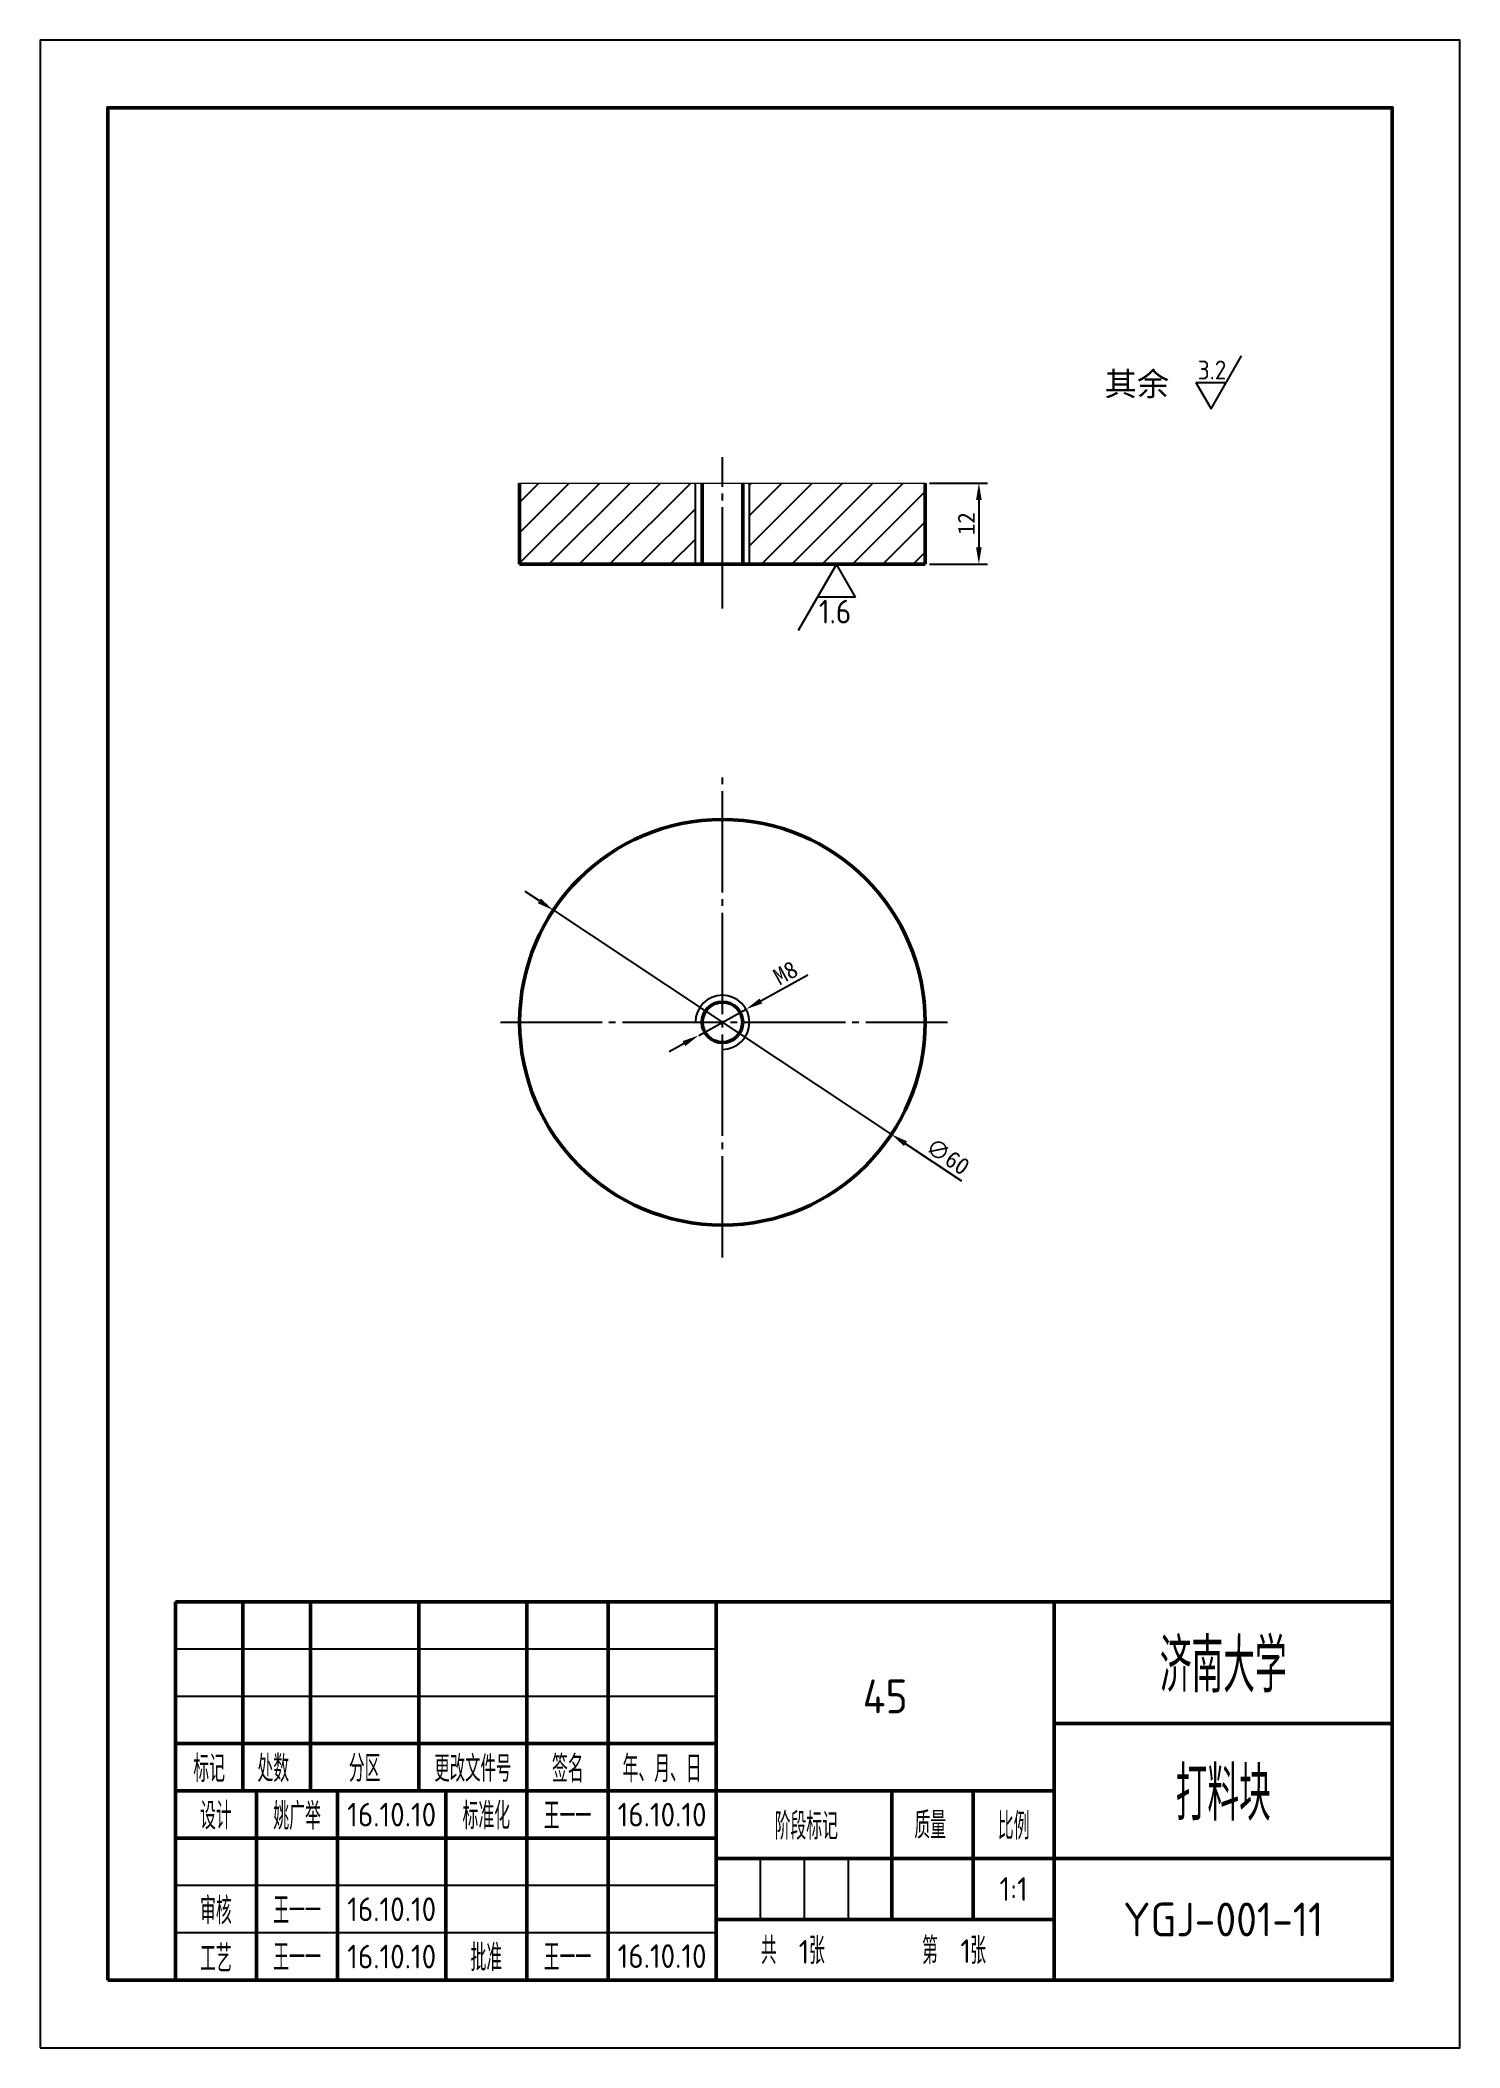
# Model space of a CAD drawing. Header units: millimetres. Extents: x 1179 to 3295, y -300 to 347.
# Drawn here: x 1928.6 to 2138.6, y -299.1 to -2.1 of the extents above; entities that cross this region are included whole.
import ezdxf
from ezdxf.enums import TextEntityAlignment as Align

# ---------------------------------------------------------------- set-up
doc = ezdxf.new("R2010")
doc.units = ezdxf.units.MM
doc.linetypes.add('点画线', pattern=[18, 15, -1, 1, -1])
for name, color, linetype in [('剖面线', 3, 'Continuous'), ('尺寸标注 @ 1', 6, 'Continuous'), ('文字', 7, 'Continuous'), ('标注', 3, 'Continuous'), ('点画线', 1, '点画线'), ('细实线', 1, 'Continuous'), ('辅助线', 4, 'Continuous')]:
    doc.layers.add(name, color=color, linetype=linetype)
doc.layers.add('粗实线', color=7, linetype='Continuous', lineweight=50)
doc.styles.add('数字直体', font='isocp.shx')
doc.styles.add('汉字长仿宋体', font='hyswlongfangsong.ttf', dxfattribs={"width": 0.67})
doc.dimstyles.new('ISO-25', dxfattribs={"dimtxt": 2.5, "dimasz": 2.5, "dimexe": 1.25, "dimexo": 0.625, "dimtad": 1, "dimdsep": 46, "dimtxsty": 'Standard', "dimcen": 2.5, "dimadec": 0, "dimazin": 0, "dimtfac": 1, "dimtmove": 0, "dimatfit": 3, "dimfxl": 1, "dimarcsym": 0})

msp = doc.modelspace()

# ---------------------------------------------------------------- texts
at = {"layer": '文字', "insert": (2086.03, -51.155), "char_height": 3.5, "attachment_point": 1}
msp.add_mtext_dynamic_manual_height_columns('{\\fSimSun|b0|i0|c134|p2;其余}', width=15.70147, gutter_width=12.5, heights=[0], dxfattribs=at)
at = {"layer": '文字', "style": '数字直体'}
msp.add_attdef('3.2', text='3.2', height=2.8, dxfattribs=at).set_placement((2104.046, -52.259), align=Align.RIGHT)
at = {"layer": '标注', "style": '数字直体'}
msp.add_attdef('1.6', text='3.2', height=3.5, dxfattribs=at).set_placement((2048.557, -88.345), align=Align.RIGHT)

# ---------------------------------------------------------------- blocks, each defined once
blk = doc.blocks.new('不装订A4(带注释性)')
at = {"layer": '粗实线'}
for p, q in [((0, 56), (-180, 56)), ((-180, 56), (-180, 0)), ((-180, 56), (-180, 28)), ((-170, 56), (-170, 28)), ((-160, 56), (-160, 28)), ((-144, 56), (-144, 28)), ((-128, 56), (-128, 0)), ((-116, 56), (-116, 0)), ((-100, 56), (-100, 0)), ((-50, 56), (-50, 0)), ((0, 0), (0, 56)), ((0, 38), (-50, 38)), ((-100, 35), (-180, 35)), ((-50, 28), (-180, 28)), ((-168, 28), (-168, 0)), ((-156, 28), (-156, 0)), ((-140, 28), (-140, 0)), ((-74, 28), (-74, 9)), ((-62, 28), (-62, 9)), ((-100, 21), (-180, 21)), ((0, 18), (-100, 18)), ((-50, 9), (-100, 9)), ((-180, 0), (0, 0))]:
    blk.add_line(p, q, dxfattribs=at)
blk.add_lwpolyline([(-190, 0), (0, 0), (0, 277), (-190, 277)], close=True, dxfattribs=at)
at = {"layer": '细实线'}
for p, q in [((-100, 49), (-180, 49)), ((-100, 42), (-180, 42)), ((-93.5, 18), (-93.5, 9)), ((-87, 18), (-87, 9)), ((-80.5, 18), (-80.5, 9)), ((-100, 14), (-180, 14)), ((-100, 7), (-180, 7))]:
    blk.add_line(p, q, dxfattribs=at)
at = {"layer": '辅助线'}
blk.add_lwpolyline([(-200, -10), (10, -10), (10, 287), (-200, 287)], close=True, dxfattribs=at)
at = {"layer": '文字', "style": '汉字长仿宋体', "width": 0.67}
for s, height, p in [('标记', 3.5, (-175, 31.5)), ('处数', 3.5, (-165.51, 31.5)), ('分区', 3.5, (-152, 31.5)), ('更改文件号', 3.4, (-136, 31.5)), ('签名', 3.5, (-121.94, 31.5)), ('年、月、日', 3.5, (-108, 31.5)), ('标准化', 3.5, (-134, 24.54)), ('设计', 3.5, (-174, 24.5)), ('阶段标记', 3.5, (-86.67, 23)), ('质量', 3.5, (-68.33, 23.13)), ('比例', 3.5, (-56, 23)), ('审核', 3.5, (-174, 10.5)), ('工艺', 3.5, (-174, 3.46)), ('批准', 3.5, (-134, 3.54))]:
    blk.add_text(s, height=height, dxfattribs=at).set_placement(p, align=Align.MIDDLE)
for s, p in [('共    张', (-93.4, 2.77)), ('第    张', (-69.55, 2.77))]:
    blk.add_text(s, height=3.5, dxfattribs=at).set_placement(p)
for tag, height, p in [('单位名称', 7, (-25, 47)), ('图名', 7, (-25, 28)), ('设计者', 3.5, (-162, 24.46)), ('标准化', 3.5, (-122, 24.46)), ('质量', 3.5, (-68, 13.5)), ('审核者', 3.5, (-162, 10.46)), ('工艺者', 3.5, (-162, 3.54)), ('批准者', 3.5, (-122, 3.54))]:
    blk.add_attdef(tag, text='', height=height, dxfattribs=at).set_placement(p, align=Align.MIDDLE)
at = {"layer": '文字', "style": '数字直体'}
for tag, height, p in [('45', 5, (-75, 42)), ('16.10.10', 3.5, (-148, 24.5)), ('16.10.10', 3.5, (-108, 24.5)), ('1:1', 3.5, (-56, 13.5)), ('16.10.10', 3.5, (-148, 10.5)), ('001', 5, (-25, 9)), ('1', 3.5, (-87.01, 4.2)), ('1', 3.5, (-63.1, 4.31)), ('16.10.10', 3.5, (-148, 3.5)), ('16.10.10', 3.5, (-108, 3.57))]:
    blk.add_attdef(tag, text='', height=height, dxfattribs=at).set_placement(p, align=Align.MIDDLE)
blk = doc.blocks.new('*D133')
at = {"layer": 'Defpoints', "color": 0, "transparency": 16777216}
for p in [(2059.5, -67.58), (2059.5, -79.58), (2067.44, -79.58)]:
    blk.add_point(p, dxfattribs=at)
at = {"layer": '标注', "color": 0, "lineweight": -2, "transparency": 16777216}
for p, q in [((2060.13, -67.58), (2068.69, -67.58)), ((2067.44, -70.08), (2067.44, -77.08)), ((2060.13, -79.58), (2068.69, -79.58))]:
    blk.add_line(p, q, dxfattribs=at)
at = {"layer": '标注', "color": 0, "transparency": 16777216}
for points in [[(2067.02, -70.08), (2067.85, -70.08), (2067.44, -67.58)], [(2067.02, -77.08), (2067.85, -77.08), (2067.44, -79.58)]]:
    blk.add_solid(points, dxfattribs=at)
at = {"layer": '标注', "color": 0, "transparency": 16777216, "insert": (2065.56, -73.58), "char_height": 2.5, "attachment_point": 5, "rotation": 90}
blk.add_mtext('12', dxfattribs=at)
blk = doc.blocks.new('*D134')
at = {"layer": 'Defpoints', "color": 0, "transparency": 16777216}
for p in [(2004.5, -130.77), (2054.51, -163.93)]:
    blk.add_point(p, dxfattribs=at)
at = {"layer": '标注', "color": 0, "lineweight": -2, "transparency": 16777216}
for p, q in [((2002.42, -129.39), (2000.33, -128.01)), ((2004.5, -130.77), (2054.51, -163.93)), ((2064.92, -170.84), (2056.59, -165.31))]:
    blk.add_line(p, q, dxfattribs=at)
at = {"layer": '标注', "color": 0, "transparency": 16777216}
for points in [[(2002.65, -129.04), (2002.19, -129.74), (2004.5, -130.77)], [(2056.82, -164.96), (2056.36, -165.66), (2054.51, -163.93)]]:
    blk.add_solid(points, dxfattribs=at)
at = {"layer": '标注', "color": 0, "transparency": 16777216, "insert": (2062.84, -167.2), "char_height": 2.5, "attachment_point": 5, "rotation": 326.4519}
blk.add_mtext('∅60', dxfattribs=at)
blk = doc.blocks.new('*D135')
at = {"layer": 'Defpoints', "color": 0, "transparency": 16777216}
for p in [(2033, -145.41), (2026, -149.29)]:
    blk.add_point(p, dxfattribs=at)
at = {"layer": '标注', "color": 0, "lineweight": -2, "transparency": 16777216}
for p, q in [((2042.12, -140.37), (2035.19, -144.2)), ((2026, -149.29), (2033, -145.41)), ((2023.82, -150.5), (2021.63, -151.71))]:
    blk.add_line(p, q, dxfattribs=at)
at = {"layer": '标注', "color": 0, "transparency": 16777216}
for points in [[(2034.99, -143.84), (2035.39, -144.57), (2033, -145.41)], [(2023.62, -150.13), (2024.02, -150.86), (2026, -149.29)]]:
    blk.add_solid(points, dxfattribs=at)
at = {"layer": '标注', "color": 0, "transparency": 16777216, "insert": (2038.84, -140.04), "char_height": 2.5, "attachment_point": 5, "rotation": 28.9693}
blk.add_mtext('M8', dxfattribs=at)

# ---------------------------------------------------------------- dimensions: what is measured, and where the dimension line sits
at = {"layer": '标注'}
dim = msp.add_linear_dim(base=(2067.435, -79.583), p1=(2059.504, -67.583), p2=(2059.504, -79.583), angle=90, dimstyle='ISO-25', dxfattribs=at)
dim.commit()
dim.dimension.update_dxf_attribs({"geometry": '*D133', "text_midpoint": (2065.56, -73.583)})
dim = msp.add_diameter_dim_2p(p1=(2004.501, -130.772), p2=(2054.507, -163.93), dimstyle='ISO-25', dxfattribs=at)
dim.commit()
dim.dimension.update_dxf_attribs({"geometry": '*D134', "text_midpoint": (2062.835, -167.203)})
dim = msp.add_diameter_dim_2p(p1=(2026.004, -149.288), p2=(2033.003, -145.414), text='M8', dimstyle='ISO-25', dxfattribs=at)
dim.commit()
dim.dimension.update_dxf_attribs({"geometry": '*D135', "text_midpoint": (2038.839, -140.04)})

# ---------------------------------------------------------------- hatches: boundary and pattern name
at = {"layer": '剖面线'}
h = msp.add_hatch(dxfattribs=at)
h.set_pattern_fill('ANSI31', color=256)
h.paths.add_polyline_path([(2025.504, -67.583), (1999.504, -67.583), (1999.504, -79.583), (2025.504, -79.583)])
h.paths.add_polyline_path([(2059.504, -67.583), (2033.504, -67.583), (2033.504, -79.583), (2059.504, -79.583)])

# ---------------------------------------------------------------- linework, layer by layer
at = {"layer": '文字'}
for p, q in [((2101.783, -56.623), (2106.309, -48.783)), ((2099.52, -52.703), (2104.046, -52.703)), ((2099.52, -52.703), (2101.783, -56.623))]:
    msp.add_line(p, q, dxfattribs=at)
at = {"layer": '标注'}
for p, q in [((2046.363, -79.583), (2040.705, -89.383)), ((2049.192, -84.483), (2046.363, -79.583)), ((2049.192, -84.483), (2043.534, -84.483))]:
    msp.add_line(p, q, dxfattribs=at)
at = {"layer": '点画线'}
for p, q in [((2029.504, -86.137), (2029.504, -63.728)), ((2029.504, -182.141), (2029.504, -110.867)), ((1996.698, -147.351), (2062.786, -147.351))]:
    msp.add_line(p, q, dxfattribs=at)
at = {"layer": '粗实线', "color": 7, "linetype": 'Continuous', "lineweight": 15}
msp.add_line((1999.504, -67.583), (2059.504, -67.583), dxfattribs=at)
at = {"layer": '粗实线'}
for p, q in [((1999.504, -67.583), (1999.504, -79.583)), ((2026.504, -67.583), (2026.504, -79.583)), ((2032.504, -67.583), (2032.504, -79.583)), ((2059.504, -67.583), (2059.504, -79.583)), ((1999.504, -79.583), (2059.504, -79.583))]:
    msp.add_line(p, q, dxfattribs=at)
for radius in [30, 3]:
    msp.add_circle((2029.504, -147.351), radius, dxfattribs=at)
at = {"layer": '细实线'}
for p, q in [((2025.504, -79.583), (2025.504, -67.583)), ((2033.504, -79.583), (2033.504, -67.583))]:
    msp.add_line(p, q, dxfattribs=at)
msp.add_arc((2029.504, -147.351), 4, 270, 180, dxfattribs=at)

# ---------------------------------------------------------------- block references
at = {"layer": '尺寸标注 @ 1'}
ref = msp.add_blockref('不装订A4(带注释性)', (2128.582, -289.06), dxfattribs=at)
ref.add_attrib('工艺者', '王一一', dxfattribs={"layer": '文字', "height": 3.5, "style": '汉字长仿宋体', "width": 0.67}).set_placement((1966.582, -285.524), align=Align.MIDDLE)
ref.add_attrib('审核者', '王一一', dxfattribs={"layer": '文字', "height": 3.5, "style": '汉字长仿宋体', "width": 0.67}).set_placement((1966.582, -278.595), align=Align.MIDDLE)
ref.add_attrib('设计者', '姚广举', dxfattribs={"layer": '文字', "height": 3.5, "style": '汉字长仿宋体', "width": 0.67}).set_placement((1966.582, -264.595), align=Align.MIDDLE)
ref.add_attrib('16.10.10', '16.10.10', dxfattribs={"layer": '文字', "height": 3.5, "style": '数字直体'}).set_placement((1980.582, -264.56), align=Align.MIDDLE)
ref.add_attrib('批准者', '王一一', dxfattribs={"layer": '文字', "height": 3.5, "style": '汉字长仿宋体', "width": 0.67}).set_placement((2006.582, -285.524), align=Align.MIDDLE)
ref.add_attrib('标准化', '王一一', dxfattribs={"layer": '文字', "height": 3.5, "style": '汉字长仿宋体', "width": 0.67}).set_placement((2006.582, -264.595), align=Align.MIDDLE)
ref.add_attrib('1:1', '1:1', dxfattribs={"layer": '文字', "height": 3.5, "style": '数字直体'}).set_placement((2072.582, -275.56), align=Align.MIDDLE)
ref.add_attrib('1', '1', dxfattribs={"layer": '文字', "height": 3.5, "style": '数字直体'}).set_placement((2041.575, -284.86), align=Align.MIDDLE)
ref.add_attrib('1', '1', dxfattribs={"layer": '文字', "height": 3.5, "style": '数字直体'}).set_placement((2065.48, -284.749), align=Align.MIDDLE)
ref.add_attrib('16.10.10', '16.10.10', dxfattribs={"layer": '文字', "height": 3.5, "style": '数字直体'}).set_placement((1980.582, -278.56), align=Align.MIDDLE)
ref.add_attrib('16.10.10', '16.10.10', dxfattribs={"layer": '文字', "height": 3.5, "style": '数字直体'}).set_placement((1980.582, -285.56), align=Align.MIDDLE)
ref.add_attrib('16.10.10', '16.10.10', dxfattribs={"layer": '文字', "height": 3.5, "style": '数字直体'}).set_placement((2020.582, -264.56), align=Align.MIDDLE)
ref.add_attrib('16.10.10', '16.10.10', dxfattribs={"layer": '文字', "height": 3.5, "style": '数字直体'}).set_placement((2020.582, -285.488), align=Align.MIDDLE)
ref.add_attrib('单位名称', '济南大学', dxfattribs={"layer": '文字', "height": 7, "style": '汉字长仿宋体', "width": 0.67}).set_placement((2103.582, -242.06), align=Align.MIDDLE)
ref.add_attrib('图名', '打料块', dxfattribs={"layer": '文字', "height": 7, "style": '汉字长仿宋体', "width": 0.67}).set_placement((2103.582, -261.06), align=Align.MIDDLE)
ref.add_attrib('001', 'YGJ-001-11', dxfattribs={"layer": '文字', "height": 5, "style": '数字直体'}).set_placement((2103.582, -280.06), align=Align.MIDDLE)
ref.add_attrib('45', '45', dxfattribs={"layer": '文字', "height": 5, "style": '数字直体'}).set_placement((2053.582, -247.06), align=Align.MIDDLE)

msp.set_redraw_order([(e.dxf.handle, doc.entitydb.next_handle()) for e in msp.query("TEXT MTEXT ATTDEF DIMENSION ARC_DIMENSION")])  # texts and dimensions are drawn at this point

doc.saveas('drawing.dxf')
